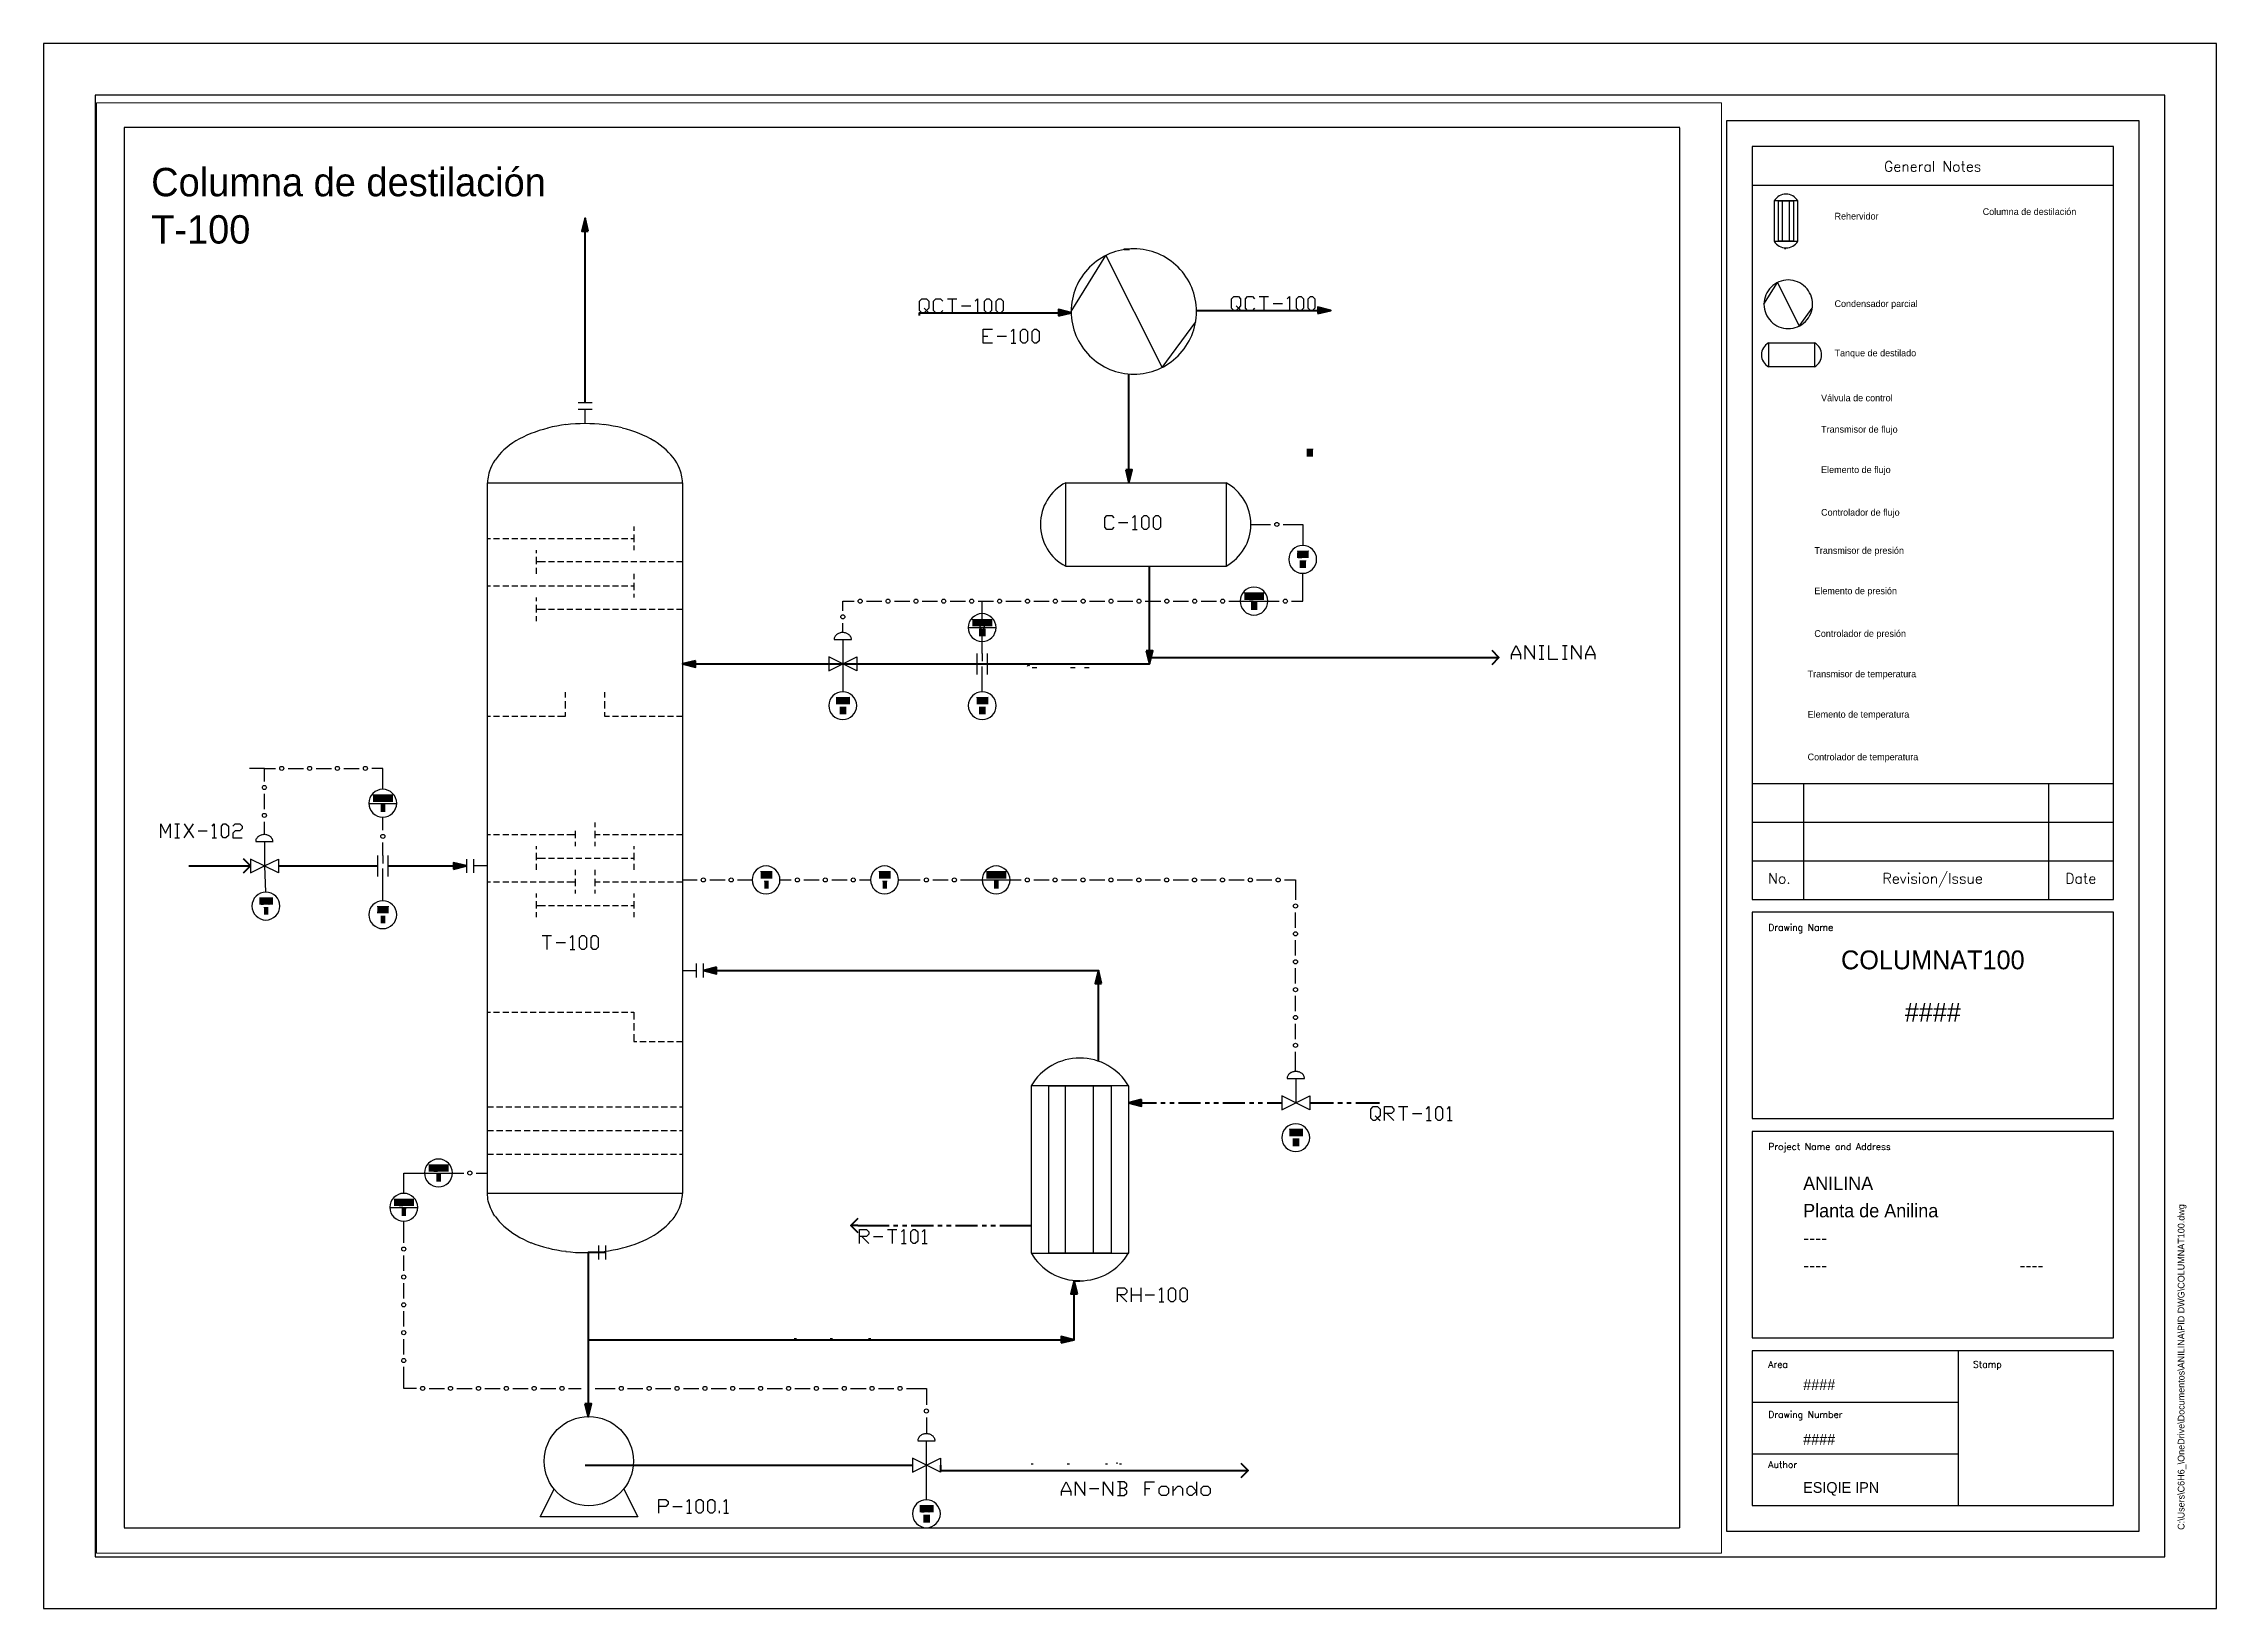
# Paper-space layout 'PID ISO A1 Title Block' of a CAD drawing. Header units: millimetres. Extents: x 0 to 807, y 0 to 581.
# The model-space entities are those that its viewports show. They can reach past a viewport. Long polylines and large blocks are cut down to what shows.
import ezdxf
from ezdxf.enums import TextEntityAlignment as Align

# ---------------------------------------------------------------- set-up
doc = ezdxf.new("R2010")
doc.units = ezdxf.units.MM
doc.linetypes.add('HIDDEN2', pattern=[0.1875, 0.125, -0.0625])
doc.layers.add('no plot', color=41, linetype='HIDDEN2', plot=False)
for name, color, linetype in [('PDF_Geometry', 7, 'Continuous'), ('PDF_Solid Fills', 6, 'Continuous'), ('Title Block', 7, 'Continuous')]:
    doc.layers.add(name, color=color, linetype=linetype)
doc.styles.add('Roman', font='romans')

psp = doc.layouts.new('PID ISO A1 Title Block')

# ---------------------------------------------------------------- texts
at = {"attachment_point": 1}
for s, width, gutter_width, insert, char_height in [('Columna de destilación T-100', 152.5, 52.7, (40, 535), 10.5409), ('Rehervidor', 62.9616, 12.5, (665, 518.33), 2.5), ('Columna de destilación', 45, 12.5, (720, 520), 2.5), ('Condensador parcial', 62.9616, 12.5, (665, 485.83), 2.5), ('Tanque de destilado', 62.9616, 12.5, (665, 467.5), 2.5), ('Válvula de control', 62.9616, 12.5, (660, 450.83), 2.5), ('Transmisor de flujo', 62.9616, 12.5, (660, 439.17), 2.5), ('Elemento de flujo', 62.9616, 12.5, (660, 424.17), 2.5), ('Controlador de flujo', 62.9616, 12.5, (660, 408.33), 2.5), ('Transmisor de presión', 62.9616, 12.5, (657.5, 394.17), 2.5), ('Elemento de presión', 62.9616, 12.5, (657.5, 379.17), 2.5), ('Controlador de presión', 62.9616, 12.5, (657.5, 363.33), 2.5), ('Transmisor de temperatura', 62.9616, 12.5, (655, 348.33), 2.5), ('Elemento de temperatura', 62.9616, 12.5, (655, 333.33), 2.5), ('Controlador de temperatura', 62.9616, 12.5, (655, 317.5), 2.5)]:
    psp.add_mtext_dynamic_manual_height_columns(s, width=width, gutter_width=gutter_width, heights=[0], dxfattribs=dict(at, insert=insert, char_height=char_height))
at = {"insert": (792.43, 29.21), "char_height": 2.5, "attachment_point": 1, "rotation": 90}
psp.add_mtext('C:\\\\Users\\\\C6H6_\\\\OneDrive\\\\Documentos\\\\ANILINA\\\\PID DWG\\\\COLUMNAT100.dwg', dxfattribs=at)
at = {"layer": 'Title Block'}
for s, insert, char_height, attachment_point in [('COLUMNAT100', (701.49, 244.39), 7, 2), ('ANILINA', (653.34, 160.41), 5, 1), ('Planta de Anilina', (653.34, 150.28), 5, 1), ('----', (653.34, 140.16), 5, 1), ('----', (653.34, 130.03), 5, 1), ('----', (733.69, 130.03), 5, 1), ('####', (653.34, 85.11), 4, 1), ('####', (653.34, 64.85), 4, 1), ('ESIQIE IPN', (653.34, 46.96), 4, 1)]:
    psp.add_mtext(s, dxfattribs=dict(at, insert=insert, char_height=char_height, attachment_point=attachment_point))
at = {"layer": 'Title Block', "insert": (701.49, 224.96), "char_height": 7, "width": 88.204, "attachment_point": 2}
psp.add_mtext('####', dxfattribs=at)

msp = doc.modelspace()

# ---------------------------------------------------------------- blocks, each defined once
blk = doc.blocks.new('PID ISO A1 titleblock')
for p, q in [((806.83, 581.21), (0, 581.21)), ((0, 581.21), (0, 0)), ((806.83, 0), (806.83, 581.21)), ((787.68, 562.06), (19.15, 562.06)), ((19.15, 562.06), (19.15, 19.15)), ((787.68, 19.15), (787.68, 562.06)), ((778.1, 552.48), (624.89, 552.48)), ((624.89, 552.48), (624.89, 28.73)), ((778.1, 28.73), (778.1, 552.48)), ((768.52, 542.91), (634.46, 542.91)), ((634.46, 542.91), (634.46, 263.33)), ((768.52, 263.33), (768.52, 542.91)), ((634.46, 528.54), (768.52, 528.54)), ((634.46, 306.43), (768.52, 306.43)), ((653.61, 263.33), (653.61, 306.43)), ((744.58, 263.33), (744.58, 306.43)), ((634.46, 292.06), (768.52, 292.06)), ((634.46, 277.7), (768.52, 277.7)), ((634.46, 263.33), (768.52, 263.33)), ((768.52, 258.55), (634.46, 258.55)), ((634.46, 258.55), (634.46, 181.94)), ((768.52, 181.94), (768.52, 258.55)), ((634.46, 181.94), (768.52, 181.94)), ((768.52, 177.15), (634.46, 177.15)), ((634.46, 177.15), (634.46, 100.55)), ((768.52, 100.55), (768.52, 177.15)), ((634.46, 100.55), (768.52, 100.55)), ((768.52, 95.76), (634.46, 95.76)), ((634.46, 95.76), (634.46, 38.3)), ((711.07, 38.3), (711.07, 95.76)), ((768.52, 38.3), (768.52, 95.76)), ((634.46, 76.61), (711.07, 76.61)), ((634.46, 57.45), (711.07, 57.45)), ((634.46, 38.3), (768.52, 38.3)), ((624.89, 28.73), (778.1, 28.73)), ((19.15, 19.15), (787.68, 19.15)), ((0, 0), (806.83, 0))]:
    blk.add_line(p, q)
at = {"style": 'Roman'}
for s, height, p in [('General Notes', 3.8303, (701.43, 535.55)), ('No.', 3.83, (644.56, 271.13)), ('Revision/Issue', 3.8303, (701.43, 271.13)), ('Date', 3.83, (756.41, 271.13))]:
    blk.add_text(s, height=height, dxfattribs=at).set_placement(p, align=Align.MIDDLE_CENTER)
for s, height, p in [('Drawing Name', 2.4897, (640.42, 251.69)), ('Project Name and Address', 2.4897, (640.42, 170.3)), ('Area', 2.49, (640.42, 89.42)), ('Stamp', 2.49, (716.43, 89.42)), ('Drawing Number', 2.4897, (640.42, 70.82)), ('Author', 2.49, (640.42, 52.21))]:
    blk.add_text(s, height=height, dxfattribs=at).set_placement(p)

# ---------------------------------------------------------------- linework, layer by layer
at = {"layer": 'no plot'}
msp.add_lwpolyline([(0, 0), (577.5, 0), (577.5, 520), (0, 520)], close=True, dxfattribs=at)
at = {"layer": 'PDF_Geometry', "lineweight": 100}
for points in [[(172.27, 481.55), (171.08, 486.37), (169.9, 481.55)], [(371.83, 392.88), (373.01, 388.06), (374.24, 392.88)], [(379.45, 325.63), (380.68, 320.81), (381.86, 325.63)], [(212.13, 321.99), (207.32, 320.81), (212.13, 319.58)], [(122.28, 244.58), (127.1, 245.76), (122.28, 246.94)], [(219.89, 208.17), (215.07, 206.94), (219.89, 205.76)], [(362.89, 202.12), (361.71, 206.94), (360.48, 202.12)], [(353.91, 86.85), (352.73, 91.67), (351.5, 86.85)], [(347.91, 68.63), (352.73, 69.81), (347.91, 71.04)], [(171.04, 46.07), (172.22, 41.25), (173.45, 46.07)]]:
    msp.add_lwpolyline(points, close=True, dxfattribs=at)
at = {"layer": 'PDF_Geometry', "color": 5, "lineweight": 100}
for points in [[(171.08, 417.81), (171.08, 481.55)], [(371.08, 474.85), (373.19, 474.85)], [(373.01, 392.88), (373.01, 428.45)], [(380.68, 325.63), (380.68, 357.04)], [(212.13, 320.81), (380.68, 320.81)], [(57.22, 245.76), (94.11, 245.76)], [(97.96, 245.76), (122.28, 245.76)], [(219.89, 206.94), (361.71, 206.94)], [(361.71, 173.29), (361.71, 202.12)], [(178.84, 102.19), (172.22, 102.19), (172.22, 46.07)], [(352.73, 91.67), (354.78, 91.67)], [(352.73, 69.81), (352.73, 86.85)], [(172.22, 69.81), (347.91, 69.81)], [(171.08, 23.24), (292.7, 23.24)]]:
    msp.add_lwpolyline(points, dxfattribs=at)
at = {"layer": 'PDF_Geometry', "lineweight": 25}
for points in [[(374.85, 474.94, 0.414314), (351.59, 451.67, 0.414314), (374.85, 428.41, 0.414314), (398.11, 451.67, 0.414314)], [(261.6, 305.3, 1), (271.94, 305.3, 1)]]:
    msp.add_lwpolyline(points, format="xyb", close=True, dxfattribs=at)
for points in [[(351.59, 451.63), (364.47, 472.48), (385.32, 430.82), (397.85, 447.82)], [(322.36, 439.89), (318.95, 439.89), (318.95, 445.1), (322.36, 445.1)], [(329.29, 444.22), (330.16, 445.1), (330.16, 439.89)], [(318.95, 442.47), (320.66, 442.47)], [(324.12, 442.47), (327.58, 442.47)], [(329.29, 439.89), (331, 439.89)], [(150.93, 406.33), (149.48, 405.71), (148.13, 405.06), (146.77, 404.36), (145.41, 403.61), (144.23, 402.87), (143.09, 402.08), (141.99, 401.2), (140.94, 400.28)], [(157.24, 408.34), (155.62, 407.9), (154.04, 407.47), (152.51, 406.9), (150.97, 406.33)], [(163.99, 409.66), (162.28, 409.44), (160.57, 409.13), (158.9, 408.78), (157.19, 408.39)], [(171.08, 410.05), (169.29, 410.01), (167.53, 409.96), (165.74, 409.83), (163.99, 409.61)], [(178.14, 409.61), (176.38, 409.83), (174.59, 409.96), (172.84, 410.01), (171.04, 410.05)], [(184.88, 408.43), (183.22, 408.82), (181.51, 409.13), (179.8, 409.44), (178.09, 409.66)], [(191.15, 406.33), (189.62, 406.94), (188.08, 407.47), (186.5, 407.95), (184.88, 408.39)], [(196.67, 403.61), (195.35, 404.4), (194, 405.1), (192.59, 405.76), (191.19, 406.33)], [(201.18, 400.28), (200.13, 401.2), (199.03, 402.08), (197.9, 402.87), (196.71, 403.61)], [(137.61, 396.47), (137, 395.51), (136.43, 394.45), (135.95, 393.4), (135.55, 392.35)], [(140.98, 400.28), (140.06, 399.4), (139.19, 398.48), (138.4, 397.48), (137.65, 396.47)], [(204.51, 396.47), (203.77, 397.48), (202.93, 398.44), (202.1, 399.36), (201.18, 400.24)], [(206.57, 392.35), (206.13, 393.4), (205.65, 394.45), (205.12, 395.46), (204.51, 396.43)], [(137.61, 115.77), (137, 116.73), (136.43, 117.78), (135.95, 118.84), (135.55, 119.89), (135.33, 120.59), (135.16, 121.29), (135.03, 121.99), (134.94, 122.74), (134.85, 123.48), (134.85, 124.18), (134.85, 388.06), (207.32, 388.06), (207.32, 124.18), (134.85, 124.18)], [(135.6, 392.35), (135.38, 391.65), (135.2, 390.95), (135.07, 390.2), (134.98, 389.5), (134.89, 388.76), (134.89, 388.06)], [(207.23, 388.06), (207.23, 388.8), (207.14, 389.5), (207.05, 390.25), (206.92, 390.95), (206.75, 391.65), (206.53, 392.35)], [(189.18, 371.85), (189.18, 370.18)], [(367.45, 371.58), (366.61, 370.71), (364.86, 370.71), (364.03, 371.58), (364.03, 375.05), (364.86, 375.88), (366.61, 375.88), (367.45, 375.05)], [(369.2, 373.29), (372.62, 373.29)], [(374.37, 375.05), (375.24, 375.88), (375.24, 370.71)], [(418.31, 372.55), (425.63, 372.55)], [(134.85, 367.42), (135.99, 367.42)], [(137.09, 367.42), (139.36, 367.42)], [(140.5, 367.42), (142.78, 367.42)], [(143.88, 367.42), (146.15, 367.42)], [(147.29, 367.42), (149.57, 367.42)], [(150.71, 367.42), (152.99, 367.42)], [(154.08, 367.42), (156.36, 367.42)], [(157.5, 367.42), (159.78, 367.42)], [(160.88, 367.42), (163.15, 367.42)], [(164.29, 367.42), (166.57, 367.42)], [(167.67, 367.42), (169.94, 367.42)], [(171.08, 367.42), (173.36, 367.42)], [(174.5, 367.42), (176.73, 367.42)], [(177.87, 367.42), (180.15, 367.42)], [(181.29, 367.42), (183.53, 367.42)], [(184.66, 367.42), (186.94, 367.42)], [(188.08, 367.42), (189.18, 367.42)], [(189.18, 368.82), (189.18, 366.06)], [(189.18, 364.71), (189.18, 363.04)], [(374.37, 370.71), (376.08, 370.71)], [(152.99, 363.04), (152.99, 361.95)], [(152.99, 360.54), (152.99, 357.83)], [(156.36, 358.66), (152.99, 358.66)], [(152.99, 356.43), (152.99, 354.24)], [(159.78, 358.66), (157.5, 358.66)], [(163.15, 358.66), (160.88, 358.66)], [(166.57, 358.66), (164.29, 358.66)], [(169.94, 358.66), (167.67, 358.66)], [(173.36, 358.66), (171.08, 358.66)], [(176.73, 358.66), (174.5, 358.66)], [(180.15, 358.66), (177.87, 358.66)], [(183.53, 358.66), (181.29, 358.66)], [(186.94, 358.66), (184.66, 358.66)], [(190.32, 358.66), (188.08, 358.66)], [(193.73, 358.66), (191.46, 358.66)], [(197.11, 358.66), (194.87, 358.66)], [(200.52, 358.66), (198.25, 358.66)], [(203.9, 358.66), (201.66, 358.66)], [(207.32, 358.66), (205.04, 358.66)], [(134.85, 349.85), (135.99, 349.85)], [(137.09, 349.85), (139.36, 349.85)], [(140.5, 349.85), (142.78, 349.85)], [(143.88, 349.85), (146.15, 349.85)], [(147.29, 349.85), (149.57, 349.85)], [(150.71, 349.85), (152.99, 349.85)], [(154.08, 349.85), (156.36, 349.85)], [(157.5, 349.85), (159.78, 349.85)], [(160.88, 349.85), (163.15, 349.85)], [(164.29, 349.85), (166.57, 349.85)], [(167.67, 349.85), (169.94, 349.85)], [(171.08, 349.85), (173.36, 349.85)], [(174.5, 349.85), (176.73, 349.85)], [(177.87, 349.85), (180.15, 349.85)], [(181.29, 349.85), (183.53, 349.85)], [(184.66, 349.85), (186.94, 349.85)], [(188.08, 349.85), (189.18, 349.85)], [(189.18, 354.24), (189.18, 352.31)], [(189.18, 350.95), (189.18, 348.19)], [(152.99, 345.43), (152.99, 344.07)], [(152.99, 342.71), (152.99, 339.95)], [(156.36, 341.05), (152.99, 341.05)], [(159.78, 341.05), (157.5, 341.05)], [(163.15, 341.05), (160.88, 341.05)], [(166.57, 341.05), (164.29, 341.05)], [(169.94, 341.05), (167.67, 341.05)], [(173.36, 341.05), (171.08, 341.05)], [(176.73, 341.05), (174.5, 341.05)], [(180.15, 341.05), (177.87, 341.05)], [(183.53, 341.05), (181.29, 341.05)], [(186.94, 341.05), (184.66, 341.05)], [(190.32, 341.05), (188.08, 341.05)], [(189.18, 346.83), (189.18, 345.43)], [(193.73, 341.05), (191.46, 341.05)], [(197.11, 341.05), (194.87, 341.05)], [(200.52, 341.05), (198.25, 341.05)], [(203.9, 341.05), (201.66, 341.05)], [(207.32, 341.05), (205.04, 341.05)], [(152.99, 338.55), (152.99, 336.67)], [(264.49, 331.67), (264.27, 331.5), (264.09, 331.28), (263.92, 331.06), (263.79, 330.84), (263.66, 330.58), (263.61, 330.36), (263.57, 330.14), (263.57, 329.88)], [(265.54, 332.24), (265.23, 332.11), (264.97, 331.98), (264.71, 331.8), (264.49, 331.63)], [(266.81, 329.83), (266.81, 320.81), (271.98, 323.39), (271.98, 318.18), (261.64, 323.39), (261.64, 318.18), (266.81, 320.81), (266.81, 310.42)], [(263.57, 329.83), (270.05, 329.83)], [(316.62, 316.91), (316.62, 324.66)], [(318.55, 324.66), (318.55, 321.77)], [(320.52, 316.91), (320.52, 324.66)], [(515, 322.5), (515, 324.25), (516.75, 327.67), (518.46, 324.25), (518.46, 322.5)], [(515, 324.25), (518.46, 324.25)], [(520.17, 322.5), (520.17, 327.67), (523.63, 322.5), (523.63, 327.67)], [(525.38, 327.67), (527.09, 327.67)], [(526.22, 327.67), (526.22, 322.5)], [(528.8, 327.67), (528.8, 322.5), (532.26, 322.5)], [(533.97, 327.67), (535.72, 327.67)], [(534.85, 327.67), (534.85, 322.5)], [(537.43, 322.5), (537.43, 327.67), (540.89, 322.5), (540.89, 327.67)], [(542.6, 322.5), (542.6, 324.25), (544.35, 327.67), (546.06, 324.25), (546.06, 322.5)], [(542.6, 324.25), (546.06, 324.25)], [(318.55, 310.42), (318.55, 316.91), (318.55, 319.8)], [(335.38, 319.93), (335.81, 320.81)], [(336.25, 320.81), (335.81, 319.93)], [(337.08, 319.49), (338.84, 319.49)], [(351.32, 319.49), (353.08, 319.49)], [(356.49, 319.49), (358.25, 319.49)], [(525.38, 322.5), (527.09, 322.5)], [(533.97, 322.5), (535.72, 322.5)], [(163.85, 308.32), (163.85, 310.25)], [(163.85, 304.2), (163.85, 306.96)], [(178.31, 310.25), (178.31, 308.32)], [(178.31, 306.96), (178.31, 304.2)], [(266.11, 306.26), (265.76, 305.96), (265.1, 305.96), (264.75, 306.26), (264.75, 307.66), (265.1, 308.01), (265.76, 308.01), (266.11, 307.66)], [(134.85, 301.44), (135.99, 301.44)], [(137.09, 301.44), (139.36, 301.44)], [(140.5, 301.44), (142.78, 301.44)], [(143.88, 301.44), (146.15, 301.44)], [(147.29, 301.44), (149.57, 301.44)], [(150.71, 301.44), (152.99, 301.44)], [(154.08, 301.44), (156.36, 301.44)], [(157.5, 301.44), (159.78, 301.44)], [(160.88, 301.44), (163.85, 301.44), (163.85, 302.84)], [(178.31, 302.84), (178.31, 301.44), (180.15, 301.44)], [(181.29, 301.44), (183.53, 301.44)], [(184.66, 301.44), (186.94, 301.44)], [(188.08, 301.44), (190.32, 301.44)], [(191.46, 301.44), (193.73, 301.44)], [(194.87, 301.44), (197.11, 301.44)], [(198.25, 301.44), (200.52, 301.44)], [(201.66, 301.44), (203.9, 301.44)], [(205.04, 301.44), (207.32, 301.44)], [(13.62, 256.23), (13.62, 261.4), (15.33, 257.94), (17.04, 261.4), (17.04, 256.23)], [(18.79, 261.4), (20.5, 261.4)], [(19.63, 261.4), (19.63, 256.23)], [(22.26, 256.23), (25.67, 261.4)], [(22.26, 261.4), (25.67, 256.23)], [(27.43, 258.81), (30.84, 258.81)], [(32.6, 260.52), (33.43, 261.4), (33.43, 256.23)], [(40.35, 260.52), (41.23, 261.4), (42.93, 261.4), (43.81, 260.52), (43.81, 259.65), (42.93, 258.81), (41.23, 258.81), (40.35, 257.94), (40.35, 256.23), (43.81, 256.23)], [(167.45, 258.86), (167.45, 256.1)], [(174.72, 261.88), (174.72, 260.22)], [(174.72, 258.86), (174.72, 256.1)], [(18.79, 256.23), (20.5, 256.23)], [(32.6, 256.23), (34.3, 256.23)], [(134.85, 257.5), (135.99, 257.5)], [(137.09, 257.5), (139.36, 257.5)], [(140.5, 257.5), (142.78, 257.5)], [(143.88, 257.5), (146.15, 257.5)], [(147.29, 257.5), (149.57, 257.5)], [(150.71, 257.5), (152.99, 257.5)], [(152.99, 253.07), (152.99, 251.98)], [(152.99, 250.62), (152.99, 247.86)], [(154.08, 257.5), (156.36, 257.5)], [(157.5, 257.5), (159.78, 257.5)], [(160.88, 257.5), (163.15, 257.5)], [(164.29, 257.5), (167.45, 257.5)], [(167.45, 254.74), (167.45, 253.07)], [(174.72, 257.5), (176.73, 257.5)], [(174.72, 254.74), (174.72, 253.07)], [(177.87, 257.5), (180.15, 257.5)], [(181.29, 257.5), (183.53, 257.5)], [(184.66, 257.5), (186.94, 257.5)], [(188.08, 257.5), (190.32, 257.5)], [(189.18, 253.07), (189.18, 251.98)], [(189.18, 250.62), (189.18, 247.86)], [(191.46, 257.5), (193.73, 257.5)], [(194.87, 257.5), (197.11, 257.5)], [(198.25, 257.5), (200.52, 257.5)], [(201.66, 257.5), (203.9, 257.5)], [(205.04, 257.5), (207.32, 257.5)], [(94.11, 241.86), (94.11, 249.66)], [(96.03, 249.66), (96.03, 246.72)], [(97.96, 241.86), (97.96, 249.66)], [(152.99, 248.69), (156.36, 248.69)], [(152.99, 246.5), (152.99, 244.27)], [(157.5, 248.69), (159.78, 248.69)], [(160.88, 248.69), (163.15, 248.69)], [(164.29, 248.69), (166.57, 248.69)], [(167.45, 244.27), (167.45, 242.34)], [(167.67, 248.69), (169.94, 248.69)], [(171.08, 248.69), (173.36, 248.69)], [(174.5, 248.69), (176.73, 248.69)], [(174.72, 244.27), (174.72, 242.34)], [(177.87, 248.69), (180.15, 248.69)], [(181.29, 248.69), (183.53, 248.69)], [(184.66, 248.69), (186.94, 248.69)], [(188.08, 248.69), (189.18, 248.69)], [(189.18, 246.5), (189.18, 244.27)], [(134.85, 239.89), (135.99, 239.89)], [(137.09, 239.89), (139.36, 239.89)], [(140.5, 239.89), (142.78, 239.89)], [(143.88, 239.89), (146.15, 239.89)], [(147.29, 239.89), (149.57, 239.89)], [(150.71, 239.89), (152.99, 239.89)], [(152.99, 235.51), (152.99, 234.1)], [(154.08, 239.89), (156.36, 239.89)], [(157.5, 239.89), (159.78, 239.89)], [(160.88, 239.89), (163.15, 239.89)], [(164.29, 239.89), (167.45, 239.89)], [(167.45, 240.98), (167.45, 238.22)], [(167.45, 236.86), (167.45, 235.51)], [(174.72, 240.98), (174.72, 238.22)], [(174.72, 239.89), (176.73, 239.89)], [(174.72, 236.86), (174.72, 235.51)], [(177.87, 239.89), (180.15, 239.89)], [(181.29, 239.89), (183.53, 239.89)], [(184.66, 239.89), (186.94, 239.89)], [(188.08, 239.89), (190.32, 239.89)], [(189.18, 235.51), (189.18, 234.1)], [(191.46, 239.89), (193.73, 239.89)], [(194.87, 239.89), (197.11, 239.89)], [(198.25, 239.89), (200.52, 239.89)], [(201.66, 239.89), (203.9, 239.89)], [(205.04, 239.89), (207.32, 239.89)], [(207.32, 240.59), (212.75, 240.59)], [(152.99, 232.75), (152.99, 229.99)], [(152.99, 231.08), (156.36, 231.08)], [(152.99, 228.63), (152.99, 226.7)], [(157.5, 231.08), (159.78, 231.08)], [(160.88, 231.08), (163.15, 231.08)], [(164.29, 231.08), (166.57, 231.08)], [(167.67, 231.08), (169.94, 231.08)], [(171.08, 231.08), (173.36, 231.08)], [(174.5, 231.08), (176.73, 231.08)], [(177.87, 231.08), (180.15, 231.08)], [(181.29, 231.08), (183.53, 231.08)], [(184.66, 231.08), (186.94, 231.08)], [(188.08, 231.08), (189.18, 231.08)], [(189.18, 232.75), (189.18, 229.99)], [(189.18, 228.63), (189.18, 226.7)], [(155.18, 219.91), (158.64, 219.91)], [(156.93, 219.91), (156.93, 214.74)], [(165.52, 219.08), (166.4, 219.91), (166.4, 214.74)], [(160.35, 217.32), (163.81, 217.32)], [(165.52, 214.74), (167.27, 214.74)], [(134.85, 191.52), (135.99, 191.52)], [(137.09, 191.52), (139.36, 191.52)], [(140.5, 191.52), (142.78, 191.52)], [(143.88, 191.52), (146.15, 191.52)], [(147.29, 191.52), (149.57, 191.52)], [(150.71, 191.52), (152.99, 191.52)], [(154.08, 191.52), (156.36, 191.52)], [(157.5, 191.52), (159.78, 191.52)], [(160.88, 191.52), (163.15, 191.52)], [(164.29, 191.52), (166.57, 191.52)], [(167.67, 191.52), (169.94, 191.52)], [(171.08, 191.52), (173.36, 191.52)], [(174.5, 191.52), (176.73, 191.52)], [(177.87, 191.52), (180.15, 191.52)], [(181.29, 191.52), (183.53, 191.52)], [(184.66, 191.52), (186.94, 191.52)], [(188.08, 191.52), (189.18, 191.52), (189.18, 188.76)], [(189.18, 187.4), (189.18, 184.64)], [(189.18, 183.24), (189.18, 180.52), (190.32, 180.52)], [(191.46, 180.52), (193.73, 180.52)], [(194.87, 180.52), (197.11, 180.52)], [(198.25, 180.52), (200.52, 180.52)], [(201.66, 180.52), (203.9, 180.52)], [(205.04, 180.52), (207.32, 180.52)], [(134.85, 156.34), (137.09, 156.34)], [(138.22, 156.34), (140.5, 156.34)], [(141.64, 156.34), (143.88, 156.34)], [(145.02, 156.34), (147.29, 156.34)], [(148.43, 156.34), (150.71, 156.34)], [(151.85, 156.34), (154.08, 156.34)], [(155.22, 156.34), (157.5, 156.34)], [(158.64, 156.34), (160.88, 156.34)], [(162.01, 156.34), (164.29, 156.34)], [(165.43, 156.34), (167.67, 156.34)], [(168.8, 156.34), (171.08, 156.34)], [(172.22, 156.34), (174.5, 156.34)], [(175.6, 156.34), (177.87, 156.34)], [(179.01, 156.34), (181.29, 156.34)], [(182.39, 156.34), (184.66, 156.34)], [(185.8, 156.34), (188.08, 156.34)], [(189.18, 156.34), (191.46, 156.34)], [(192.59, 156.34), (194.87, 156.34)], [(195.97, 156.34), (198.25, 156.34)], [(199.39, 156.34), (201.66, 156.34)], [(202.76, 156.34), (205.04, 156.34)], [(206.18, 156.34), (207.32, 156.34)], [(464.49, 152.92), (465.36, 152.09), (464.49, 151.21), (463.66, 151.21), (462.78, 152.09), (462.78, 155.51), (463.66, 156.38), (465.36, 156.38), (466.24, 155.51), (466.24, 152.92), (465.36, 152.09), (466.24, 151.21)], [(467.95, 151.21), (467.95, 156.38), (470.53, 156.38), (471.41, 155.51), (471.41, 154.67), (470.53, 153.8), (467.95, 153.8)], [(468.83, 153.8), (471.41, 151.21)], [(473.12, 156.38), (476.58, 156.38)], [(474.87, 156.38), (474.87, 151.21)], [(478.29, 153.8), (481.75, 153.8)], [(483.46, 155.51), (484.34, 156.38), (484.34, 151.21)], [(491.26, 155.51), (492.09, 156.38), (492.09, 151.21)], [(134.85, 147.53), (137.09, 147.53)], [(138.22, 147.53), (140.5, 147.53)], [(141.64, 147.53), (143.88, 147.53)], [(145.02, 147.53), (147.29, 147.53)], [(148.43, 147.53), (150.71, 147.53)], [(151.85, 147.53), (154.08, 147.53)], [(155.22, 147.53), (157.5, 147.53)], [(158.64, 147.53), (160.88, 147.53)], [(162.01, 147.53), (164.29, 147.53)], [(165.43, 147.53), (167.67, 147.53)], [(168.8, 147.53), (171.08, 147.53)], [(172.22, 147.53), (174.5, 147.53)], [(175.6, 147.53), (177.87, 147.53)], [(179.01, 147.53), (181.29, 147.53)], [(182.39, 147.53), (184.66, 147.53)], [(185.8, 147.53), (188.08, 147.53)], [(189.18, 147.53), (191.46, 147.53)], [(192.59, 147.53), (194.87, 147.53)], [(195.97, 147.53), (198.25, 147.53)], [(199.39, 147.53), (201.66, 147.53)], [(202.76, 147.53), (205.04, 147.53)], [(206.18, 147.53), (207.32, 147.53)], [(483.46, 151.21), (485.21, 151.21)], [(491.26, 151.21), (492.97, 151.21)], [(134.85, 138.73), (137.09, 138.73)], [(138.22, 138.73), (140.5, 138.73)], [(141.64, 138.73), (143.88, 138.73)], [(145.02, 138.73), (147.29, 138.73)], [(148.43, 138.73), (150.71, 138.73)], [(151.85, 138.73), (154.08, 138.73)], [(155.22, 138.73), (157.5, 138.73)], [(158.64, 138.73), (160.88, 138.73)], [(162.01, 138.73), (164.29, 138.73)], [(165.43, 138.73), (167.67, 138.73)], [(168.8, 138.73), (171.08, 138.73)], [(172.22, 138.73), (174.5, 138.73)], [(175.6, 138.73), (177.87, 138.73)], [(179.01, 138.73), (181.29, 138.73)], [(182.39, 138.73), (184.66, 138.73)], [(185.8, 138.73), (188.08, 138.73)], [(189.18, 138.73), (191.46, 138.73)], [(192.59, 138.73), (194.87, 138.73)], [(195.97, 138.73), (198.25, 138.73)], [(199.39, 138.73), (201.66, 138.73)], [(202.76, 138.73), (205.04, 138.73)], [(206.18, 138.73), (207.32, 138.73)], [(130.69, 131.72), (134.85, 131.72)], [(206.53, 119.89), (206.75, 120.59), (206.92, 121.29), (207.05, 121.99), (207.14, 122.74), (207.23, 123.44), (207.23, 124.18)], [(137.65, 115.77), (138.4, 114.76), (139.19, 113.75), (140.06, 112.83), (140.98, 111.96)], [(196.71, 108.67), (197.9, 109.42), (199.03, 110.21), (200.13, 111.08), (201.18, 112), (202.1, 112.88), (202.93, 113.8), (203.77, 114.76), (204.51, 115.77)], [(204.51, 115.81), (205.12, 116.78), (205.65, 117.78), (206.13, 118.84), (206.57, 119.89)], [(140.98, 112), (142.04, 111.08), (143.13, 110.21), (144.31, 109.42), (145.5, 108.67)], [(145.45, 108.63), (146.81, 107.84), (148.17, 107.14), (149.53, 106.48), (150.93, 105.87)], [(150.93, 105.91), (152.46, 105.34), (154.04, 104.82), (155.62, 104.33), (157.19, 103.9)], [(163.99, 102.63), (165.74, 102.41), (167.49, 102.28), (169.29, 102.23), (171.04, 102.19), (172.84, 102.23), (174.59, 102.28), (176.38, 102.41), (178.14, 102.63), (179.85, 102.85), (181.55, 103.15), (183.22, 103.5), (184.93, 103.9), (186.5, 104.33), (188.08, 104.82), (189.66, 105.34), (191.19, 105.91), (192.64, 106.53), (194, 107.18), (195.35, 107.88), (196.71, 108.63)], [(273.03, 105.56), (273.03, 110.73), (275.62, 110.73), (276.49, 109.85), (276.49, 109.02), (275.62, 108.15), (273.03, 108.15)], [(273.86, 108.15), (276.49, 105.56)], [(278.2, 108.15), (281.66, 108.15)], [(283.37, 110.73), (286.83, 110.73)], [(285.08, 110.73), (285.08, 105.56)], [(288.54, 109.85), (289.42, 110.73), (289.42, 105.56)], [(288.54, 105.56), (290.25, 105.56)], [(296.3, 109.85), (297.17, 110.73), (297.17, 105.56)], [(296.3, 105.56), (298.05, 105.56)], [(157.24, 103.9), (158.9, 103.5), (160.61, 103.2), (162.32, 102.89), (164.03, 102.67)], [(368.76, 83.92), (368.76, 89.09), (371.35, 89.09), (372.22, 88.21), (372.22, 87.34), (371.35, 86.5), (368.76, 86.5)], [(373.93, 83.92), (373.93, 89.09)], [(377.39, 89.09), (377.39, 83.92)], [(384.27, 88.21), (385.15, 89.09), (385.15, 83.92)], [(369.64, 86.5), (372.22, 83.92)], [(373.93, 86.5), (377.39, 86.5)], [(379.1, 86.5), (382.56, 86.5)], [(384.27, 83.92), (386.02, 83.92)], [(248.72, 70.34), (249.55, 70.34)], [(262.08, 70.34), (262.96, 70.34)], [(276.32, 70.34), (277.15, 70.34)], [(164.95, 51.72), (169.64, 51.72)], [(294.85, 33.32), (294.72, 33.05), (294.68, 32.83), (294.63, 32.57), (294.63, 32.35)], [(295.2, 33.75), (295.03, 33.54), (294.89, 33.32)], [(295.55, 34.15), (295.33, 33.97), (295.16, 33.75)], [(300.11, 34.1), (299.89, 34.28), (299.63, 34.46)], [(301.03, 32.35), (301.03, 32.62), (300.98, 32.83), (300.9, 33.05), (300.81, 33.32), (300.63, 33.54), (300.5, 33.75), (300.33, 33.97), (300.11, 34.15)], [(336.69, 23.77), (337.52, 23.77)], [(348.04, 11.94), (348.04, 13.64), (349.75, 17.11), (351.5, 13.64), (351.5, 11.94)], [(350.05, 23.77), (350.89, 23.77)], [(353.21, 11.94), (353.21, 17.11), (356.67, 11.94), (356.67, 17.11)], [(363.55, 11.94), (363.55, 17.11), (367.01, 11.94), (367.01, 17.11)], [(364.29, 23.77), (365.12, 23.77)], [(368.59, 23.77), (368.59, 24.2)], [(371.3, 14.52), (372.18, 15.4), (372.18, 16.23), (371.3, 17.11), (368.72, 17.11)], [(369.46, 23.77), (370.29, 23.77)], [(369.59, 17.11), (369.59, 11.94)], [(379.1, 11.94), (379.1, 17.11), (382.52, 17.11)], [(398.07, 17.11), (398.07, 11.94)], [(185.5, 14.35), (190.67, 4.01), (154.43, 4.01), (159.6, 14.35)], [(198.51, 5.36), (198.51, 10.53), (201.09, 10.53), (201.97, 9.7), (201.97, 8.83), (201.09, 7.95), (198.51, 7.95)], [(208.85, 9.7), (209.72, 10.53), (209.72, 5.36)], [(222.65, 9.7), (223.53, 10.53), (223.53, 5.36)], [(348.04, 13.64), (351.5, 13.64)], [(358.38, 14.52), (361.84, 14.52)], [(368.72, 11.94), (371.3, 11.94), (372.18, 12.81), (372.18, 13.64), (371.3, 14.52), (369.59, 14.52)], [(379.1, 14.52), (380.81, 14.52)], [(389.44, 11.94), (389.44, 15.4)], [(389.44, 13.64), (391.15, 15.4), (392.02, 15.4), (392.9, 14.52), (392.9, 11.94)], [(203.68, 7.95), (207.14, 7.95)], [(208.85, 5.36), (210.6, 5.36)], [(220.94, 5.36), (220.94, 6.24)], [(222.65, 5.36), (224.4, 5.36)]]:
    msp.add_lwpolyline(points, dxfattribs=at)
at = {"layer": 'PDF_Geometry', "color": 5, "lineweight": 25}
for points in [[(297, 452.94), (297.87, 452.07), (297, 451.19), (296.12, 451.19), (295.29, 452.07), (295.29, 455.53), (296.12, 456.36), (297.87, 456.36), (298.71, 455.53), (298.71, 452.94), (297.87, 452.07), (298.71, 451.19)], [(303.92, 452.07), (303.04, 451.19), (301.33, 451.19), (300.46, 452.07), (300.46, 455.53), (301.33, 456.36), (303.04, 456.36), (303.92, 455.53)], [(305.63, 456.36), (309.09, 456.36)], [(307.34, 456.36), (307.34, 451.19)], [(310.8, 453.78), (314.26, 453.78)], [(315.97, 455.53), (316.84, 456.36), (316.84, 451.19)], [(412.79, 453.82), (413.67, 452.94), (412.79, 452.07), (411.91, 452.07), (411.04, 452.94), (411.04, 456.4), (411.91, 457.24), (413.67, 457.24), (414.5, 456.4), (414.5, 453.82), (413.67, 452.94), (414.5, 452.07)], [(419.67, 452.94), (418.84, 452.07), (417.08, 452.07), (416.25, 452.94), (416.25, 456.4), (417.08, 457.24), (418.84, 457.24), (419.67, 456.4)], [(421.42, 457.24), (424.84, 457.24)], [(423.13, 457.24), (423.13, 452.07)], [(426.59, 454.65), (430.05, 454.65)], [(431.76, 456.4), (432.64, 457.24), (432.64, 452.07)], [(431.76, 452.07), (433.47, 452.07)], [(315.97, 451.19), (317.72, 451.19)]]:
    msp.add_lwpolyline(points, dxfattribs=at)
for points in [[(320.31, 451.19), (319.43, 452.07), (319.43, 455.53), (320.31, 456.36), (321.14, 456.36), (322.01, 455.53), (322.01, 452.07), (321.14, 451.19)], [(324.6, 451.19), (323.72, 452.07), (323.72, 455.53), (324.6, 456.36), (325.47, 456.36), (326.31, 455.53), (326.31, 452.07), (325.47, 451.19)], [(436.06, 452.07), (435.22, 452.94), (435.22, 456.4), (436.06, 457.24), (436.93, 457.24), (437.81, 456.4), (437.81, 452.94), (436.93, 452.07)], [(440.39, 452.07), (439.52, 452.94), (439.52, 456.4), (440.39, 457.24), (441.22, 457.24), (442.1, 456.4), (442.1, 452.94), (441.22, 452.07)]]:
    msp.add_lwpolyline(points, close=True, dxfattribs=at)
at = {"layer": 'PDF_Geometry', "lineweight": 50}
for points in [[(346.81, 450.01), (351.59, 451.19), (346.81, 452.42)], [(443.11, 450.88), (447.93, 452.07), (443.11, 453.29)], [(377.74, 159.01), (372.92, 157.78), (377.74, 156.6)]]:
    msp.add_lwpolyline(points, close=True, dxfattribs=at)
at = {"layer": 'PDF_Geometry', "color": 140, "lineweight": 50, "true_color": 0x00bfff}
for points in [[(398.16, 452.07), (443.11, 452.07)], [(295.29, 450.14), (295.29, 451.19), (346.81, 451.19)]]:
    msp.add_lwpolyline(points, dxfattribs=at)
at = {"layer": 'PDF_Geometry', "lineweight": 25}
for points in [[(333.58, 439.89), (332.75, 440.76), (332.75, 444.22), (333.58, 445.1), (334.46, 445.1), (335.33, 444.22), (335.33, 440.76), (334.46, 439.89)], [(337.92, 439.89), (337.04, 440.76), (337.04, 444.22), (337.92, 445.1), (338.75, 445.1), (339.63, 444.22), (339.63, 440.76), (338.75, 439.89)], [(349.61, 388.06), (409.11, 388.06), (409.11, 357), (349.61, 357)], [(378.66, 370.71), (377.83, 371.58), (377.83, 375.05), (378.66, 375.88), (379.54, 375.88), (380.41, 375.05), (380.41, 371.58), (379.54, 370.71)], [(383, 370.71), (382.12, 371.58), (382.12, 375.05), (383, 375.88), (383.83, 375.88), (384.71, 375.05), (384.71, 371.58), (383.83, 370.71)], [(36.89, 256.23), (36.06, 257.06), (36.06, 260.52), (36.89, 261.4), (37.76, 261.4), (38.64, 260.52), (38.64, 257.06), (37.76, 256.23)], [(169.86, 214.74), (168.98, 215.62), (168.98, 219.08), (169.86, 219.91), (170.73, 219.91), (171.57, 219.08), (171.57, 215.62), (170.73, 214.74)], [(174.15, 214.74), (173.32, 215.62), (173.32, 219.08), (174.15, 219.91), (175.03, 219.91), (175.9, 219.08), (175.9, 215.62), (175.03, 214.74)], [(336.69, 102.01), (372.92, 102.01), (372.92, 164.09), (336.69, 164.09)], [(343.22, 164.09), (366.48, 164.09), (366.48, 102.01), (343.22, 102.01)], [(349.44, 164.09), (359.78, 164.09), (359.78, 101.84), (349.44, 101.84)], [(487.8, 151.21), (486.92, 152.09), (486.92, 155.51), (487.8, 156.38), (488.63, 156.38), (489.5, 155.51), (489.5, 152.09), (488.63, 151.21)], [(292.88, 105.56), (292, 106.44), (292, 109.85), (292.88, 110.73), (293.71, 110.73), (294.59, 109.85), (294.59, 106.44), (293.71, 105.56)], [(388.61, 83.92), (387.73, 84.75), (387.73, 88.21), (388.61, 89.09), (389.44, 89.09), (390.32, 88.21), (390.32, 84.75), (389.44, 83.92)], [(392.9, 83.92), (392.02, 84.75), (392.02, 88.21), (392.9, 89.09), (393.78, 89.09), (394.61, 88.21), (394.61, 84.75), (393.78, 83.92)], [(213.19, 5.36), (212.31, 6.24), (212.31, 9.7), (213.19, 10.53), (214.02, 10.53), (214.89, 9.7), (214.89, 6.24), (214.02, 5.36)], [(217.48, 5.36), (216.65, 6.24), (216.65, 9.7), (217.48, 10.53), (218.36, 10.53), (219.23, 9.7), (219.23, 6.24), (218.36, 5.36)], [(386.85, 11.94), (385.1, 11.94), (384.27, 12.81), (384.27, 14.52), (385.1, 15.4), (386.85, 15.4), (387.69, 14.52), (387.69, 12.81)], [(398.07, 13.64), (396.32, 11.94), (395.49, 11.94), (394.61, 12.81), (394.61, 14.52), (395.49, 15.4), (396.32, 15.4)], [(402.36, 11.94), (400.66, 11.94), (399.78, 12.81), (399.78, 14.52), (400.66, 15.4), (402.36, 15.4), (403.24, 14.52), (403.24, 12.81)]]:
    msp.add_lwpolyline(points, close=True, dxfattribs=at)
at = {"layer": 'PDF_Geometry', "color": 3, "lineweight": 25}
for points in [[(173.67, 417.81), (168.5, 417.81)], [(173.67, 415.22), (168.5, 415.22)], [(171.08, 410.05), (171.08, 415.22)], [(127.1, 248.34), (127.1, 243.17)], [(129.68, 248.34), (129.68, 243.17)], [(134.85, 245.76), (129.68, 245.76)], [(207.32, 206.94), (212.49, 206.94)], [(212.49, 204.36), (212.49, 209.53)], [(215.07, 204.36), (215.07, 209.53)], [(171.08, 102.19), (176.25, 102.19)], [(176.25, 99.6), (176.25, 104.77)], [(178.84, 99.6), (178.84, 104.77)]]:
    msp.add_lwpolyline(points, dxfattribs=at)
at = {"layer": 'PDF_Geometry', "color": 6, "lineweight": 13}
for points in [[(439.03, 400.5), (441.4, 400.5)], [(435.49, 362.69), (439.78, 362.73)], [(436.45, 359.1), (438.82, 359.1)], [(415.81, 347.18), (423.22, 347.18)], [(418.36, 343.59), (420.68, 343.59)], [(314.87, 337.32), (322.32, 337.37)], [(317.41, 333.73), (319.78, 333.73)], [(316.45, 308.36), (320.79, 308.41)], [(265.67, 304.77), (268.04, 304.77)], [(317.41, 304.77), (319.78, 304.77)], [(92.35, 272.13), (99.8, 272.18)], [(95.25, 268.54), (96.87, 268.54)], [(236.23, 243.66), (240.57, 243.7)], [(280.22, 243.66), (284.55, 243.7)], [(320.09, 243.66), (327.49, 243.7)], [(237.59, 240.11), (239.21, 240.11)], [(281.58, 240.11), (283.2, 240.11)], [(322.98, 240.11), (324.6, 240.11)], [(50.16, 233.93), (55.2, 233.93)], [(51.87, 230.34), (53.49, 230.34)], [(93.93, 230.73), (98.22, 230.77)], [(95.25, 227.14), (96.87, 227.14)], [(432.51, 147.97), (437.59, 147.97)], [(433.86, 144.38), (436.23, 144.38)], [(113.03, 134.83), (120.48, 134.87)], [(115.92, 131.23), (117.55, 131.23)], [(100.15, 122.08), (107.56, 122.12)], [(103.04, 118.49), (104.66, 118.49)], [(295.38, 8.26), (300.46, 8.3)], [(296.73, 4.66), (299.1, 4.66)]]:
    msp.add_lwpolyline(points, dxfattribs=at)
at = {"layer": 'PDF_Geometry', "color": 6, "lineweight": 25}
for points in [[(439.47, 399.97), (439.82, 400.32), (440.52, 400.32), (440.87, 399.97), (440.87, 399.62), (440.52, 399.27), (440.17, 399.27)], [(440.52, 399.27), (440.87, 398.92), (440.87, 398.57), (440.52, 398.27), (439.82, 398.27), (439.47, 398.57)], [(430.27, 372.55), (437.59, 372.55), (437.59, 364.75)], [(435.84, 362.34), (435.84, 360.28), (437.24, 360.28)], [(436.89, 358.57), (437.24, 358.92), (437.94, 358.92), (438.29, 358.57), (438.29, 358.22), (437.94, 357.87), (437.24, 357.87), (436.89, 357.52), (436.89, 356.86), (438.29, 356.86)], [(437.94, 362.34), (439.3, 362.34)], [(438.6, 362.34), (438.6, 360.28)], [(433.43, 344.07), (437.59, 344.07), (437.59, 354.41)], [(266.81, 340.57), (266.81, 344.07), (270.97, 344.07)], [(275.62, 344.07), (281.31, 344.07)], [(285.96, 344.07), (291.65, 344.07)], [(296.3, 344.07), (301.99, 344.07)], [(306.68, 344.07), (312.38, 344.07)], [(317.02, 344.07), (322.71, 344.07)], [(318.55, 336.71), (318.55, 344.07)], [(327.36, 344.07), (333.05, 344.07)], [(337.7, 344.07), (343.39, 344.07)], [(348.04, 344.07), (353.73, 344.07)], [(358.42, 344.07), (364.12, 344.07)], [(368.76, 344.07), (374.46, 344.07)], [(379.1, 344.07), (384.8, 344.07)], [(389.44, 344.07), (395.14, 344.07)], [(399.82, 344.07), (405.52, 344.07)], [(410.16, 344.07), (414.28, 344.07), (424.66, 344.07), (428.78, 344.07)], [(417.74, 346.83), (417.74, 344.73), (419.14, 344.73)], [(418.79, 343.06), (419.14, 343.41), (419.8, 343.41), (420.15, 343.06), (420.15, 342.71), (419.8, 342.36), (419.14, 342.36), (418.79, 342.01), (418.79, 341.31), (420.15, 341.31)], [(421.2, 345.08), (420.85, 344.73), (420.15, 344.73), (419.8, 345.08), (419.8, 346.48), (420.15, 346.83), (420.85, 346.83), (421.2, 346.48)], [(266.11, 332.37), (265.8, 332.33), (265.54, 332.24)], [(266.77, 332.46), (266.46, 332.46), (266.15, 332.42)], [(267.38, 332.37), (267.07, 332.42), (266.77, 332.42)], [(266.81, 332.42), (266.81, 335.92)], [(269.05, 331.63), (268.83, 331.8), (268.56, 331.98), (268.3, 332.11), (267.99, 332.24), (267.73, 332.33), (267.42, 332.37)], [(269.48, 331.28), (269.26, 331.5), (269.09, 331.67)], [(269.75, 330.84), (269.57, 331.06), (269.44, 331.28)], [(269.92, 330.4), (269.83, 330.62), (269.75, 330.88)], [(313.38, 334.26), (323.72, 334.26)], [(316.84, 334.91), (316.84, 336.97), (318.2, 336.97)], [(316.84, 335.97), (317.5, 335.97)], [(317.85, 333.25), (318.2, 333.56), (318.9, 333.56), (319.25, 333.25), (319.25, 332.9), (318.9, 332.55), (318.2, 332.55), (317.85, 332.2), (317.85, 331.5), (319.25, 331.5)], [(318.55, 324.66), (318.55, 332.02)], [(320.26, 335.26), (319.91, 334.91), (319.25, 334.91), (318.9, 335.26), (318.9, 336.62), (319.25, 336.97), (319.91, 336.97), (320.26, 336.62)], [(269.97, 329.88), (269.97, 330.14), (269.92, 330.36)], [(266.81, 308.01), (267.86, 305.96), (268.87, 308.01)], [(316.84, 305.96), (316.84, 308.01), (318.2, 308.01)], [(316.84, 306.96), (317.54, 306.96)], [(320.31, 305.96), (318.9, 305.96), (318.9, 308.01), (320.31, 308.01)], [(318.9, 306.96), (319.6, 306.96)], [(266.11, 304.25), (266.46, 304.6), (267.16, 304.6), (267.51, 304.25), (267.51, 303.9), (267.16, 303.55), (266.46, 303.55), (266.11, 303.19), (266.11, 302.54), (267.51, 302.54)], [(317.85, 304.25), (318.2, 304.6), (318.9, 304.6), (319.25, 304.25), (319.25, 303.9), (318.9, 303.55), (318.2, 303.55), (317.85, 303.19), (317.85, 302.54), (319.25, 302.54)], [(52.05, 277.17), (52.05, 281.99), (46.44, 281.99)], [(52.05, 281.99), (56.17, 281.99)], [(60.85, 281.99), (66.55, 281.99)], [(71.19, 281.99), (76.89, 281.99)], [(81.53, 281.99), (87.23, 281.99)], [(96.03, 274.24), (96.03, 281.99), (91.87, 281.99)], [(52.05, 266.83), (52.05, 272.53)], [(90.86, 269.02), (101.2, 269.02)], [(94.28, 269.72), (94.28, 271.78), (95.68, 271.78)], [(94.28, 270.73), (94.98, 270.73)], [(95.68, 268.01), (96.03, 268.36), (96.03, 266.31)], [(95.68, 266.31), (96.38, 266.31)], [(97.74, 270.07), (97.39, 269.72), (96.74, 269.72), (96.38, 270.07), (96.38, 271.43), (96.74, 271.78), (97.39, 271.78), (97.74, 271.43)], [(52.05, 257.41), (52.05, 262.19)], [(96.03, 259.08), (96.03, 263.85)], [(52.05, 254.83), (52.05, 245.76), (57.22, 248.34), (57.22, 243.17), (46.88, 248.34), (46.88, 243.17), (52.05, 245.76), (52.44, 235.99)], [(49.02, 255.83), (48.89, 255.57), (48.85, 255.35), (48.81, 255.09), (48.81, 254.87)], [(48.81, 254.83), (55.29, 254.83)], [(49.37, 256.27), (49.2, 256.05), (49.07, 255.83)], [(49.73, 256.67), (49.51, 256.49), (49.33, 256.27)], [(50.78, 257.24), (50.47, 257.11), (50.21, 256.97), (49.94, 256.8), (49.73, 256.62)], [(51.35, 257.32), (51.04, 257.28), (50.78, 257.19)], [(52.62, 257.37), (52.31, 257.41), (52, 257.41), (51.7, 257.41), (51.39, 257.37)], [(53.23, 257.19), (52.97, 257.28), (52.66, 257.32)], [(54.28, 256.62), (54.06, 256.8), (53.8, 256.97), (53.54, 257.11), (53.23, 257.24)], [(54.72, 256.27), (54.5, 256.49), (54.33, 256.67)], [(54.98, 255.79), (54.81, 256.01), (54.68, 256.23)], [(55.2, 254.83), (55.2, 255.09), (55.16, 255.31), (55.07, 255.57), (54.94, 255.79)], [(96.03, 249.66), (96.03, 254.43)], [(96.03, 232.83), (96.03, 241.86), (96.03, 244.79)], [(236.63, 243.3), (238.03, 243.3)], [(237.33, 243.3), (237.33, 241.25)], [(240.09, 241.25), (238.68, 241.25), (238.68, 243.3), (240.09, 243.3)], [(238.68, 242.3), (239.39, 242.3)], [(280.61, 243.3), (282.01, 243.3)], [(281.31, 243.3), (281.31, 241.25)], [(282.67, 243.3), (284.07, 243.3)], [(283.37, 243.3), (283.37, 241.25)], [(322.01, 243.3), (323.37, 243.3)], [(322.71, 243.3), (322.71, 241.25)], [(325.47, 241.6), (325.12, 241.25), (324.42, 241.25), (324.07, 241.6), (324.07, 243), (324.42, 243.3), (325.12, 243.3), (325.47, 243)], [(217.39, 240.59), (223.09, 240.59)], [(227.73, 240.59), (233.16, 240.59)], [(238.03, 239.58), (238.33, 239.93), (238.33, 237.83)], [(238.03, 237.83), (238.68, 237.83)], [(243.55, 240.59), (247.67, 240.59)], [(252.31, 240.59), (258.01, 240.59)], [(262.69, 240.59), (268.39, 240.59)], [(273.03, 240.59), (277.15, 240.59)], [(282.01, 239.58), (282.32, 239.93), (282.32, 237.83)], [(282.01, 237.83), (282.67, 237.83)], [(287.53, 240.59), (295.55, 240.59)], [(300.2, 240.59), (305.89, 240.59)], [(310.54, 240.59), (318.55, 240.59), (328.89, 240.59), (332.97, 240.59)], [(323.37, 239.58), (323.72, 239.93), (323.72, 237.83)], [(323.37, 237.83), (324.07, 237.83)], [(337.65, 240.59), (343.35, 240.59)], [(347.99, 240.59), (353.69, 240.59)], [(358.33, 240.59), (364.03, 240.59)], [(368.67, 240.59), (374.37, 240.59)], [(379.06, 240.59), (384.75, 240.59)], [(389.4, 240.59), (395.09, 240.59)], [(399.74, 240.59), (405.43, 240.59)], [(410.07, 240.59), (415.77, 240.59)], [(420.41, 240.59), (426.11, 240.59)], [(430.8, 240.59), (434.87, 240.59), (434.87, 233.23)], [(51.96, 231.83), (51.61, 231.48), (50.91, 231.48), (50.56, 231.83), (50.56, 233.23), (50.91, 233.58), (51.61, 233.58), (51.96, 233.23)], [(52.31, 229.81), (52.62, 230.16), (52.62, 228.06)], [(52.31, 228.06), (52.97, 228.06)], [(52.62, 233.58), (53.67, 231.48), (54.72, 233.58)], [(94.28, 228.32), (94.28, 230.38), (95.68, 230.38)], [(94.28, 229.37), (94.98, 229.37)], [(95.68, 226.61), (96.03, 226.96), (96.03, 224.9)], [(97.74, 228.32), (96.38, 228.32), (96.38, 230.38), (97.74, 230.38)], [(96.38, 229.37), (97.04, 229.37)], [(434.87, 222.84), (434.87, 228.54)], [(95.68, 224.9), (96.38, 224.9)], [(434.87, 212.51), (434.87, 218.2)], [(434.87, 202.17), (434.87, 207.86)], [(434.87, 191.83), (434.87, 197.52)], [(434.87, 181.49), (434.87, 187.14)], [(435.57, 169.39), (435.27, 169.44), (434.96, 169.44), (434.65, 169.44), (434.35, 169.39)], [(434.87, 169.44), (434.87, 176.8)], [(435, 166.85), (435, 157.78), (440.17, 160.37), (440.17, 155.2), (429.83, 160.37), (429.83, 155.2), (435, 157.78)], [(432.33, 168.3), (432.16, 168.08), (432.02, 167.86), (431.89, 167.64), (431.81, 167.38), (431.76, 167.12), (431.76, 166.85), (438.25, 166.85)], [(433.21, 169.04), (432.94, 168.87), (432.73, 168.69), (432.51, 168.52), (432.29, 168.3)], [(433.78, 169.26), (433.47, 169.13), (433.21, 169)], [(434.35, 169.35), (434.04, 169.31), (433.78, 169.22)], [(436.19, 169.22), (435.92, 169.31), (435.62, 169.35)], [(436.76, 169), (436.49, 169.13), (436.19, 169.26)], [(437.68, 168.3), (437.5, 168.52), (437.28, 168.69), (437.06, 168.87), (436.8, 169)], [(438.11, 167.38), (438.07, 167.6), (437.94, 167.86), (437.81, 168.08), (437.63, 168.3)], [(438.16, 166.85), (438.16, 167.12), (438.11, 167.34)], [(434.3, 145.87), (433.95, 145.52), (433.25, 145.52), (432.94, 145.87), (432.94, 147.27), (433.25, 147.62), (433.95, 147.62), (434.3, 147.27)], [(435, 147.62), (436.01, 145.52), (437.06, 147.62)], [(434.3, 142.45), (434.65, 142.1), (435.35, 142.1), (435.7, 142.45), (435.7, 143.15), (435.35, 143.5), (434.3, 143.5), (434.3, 144.2), (435.7, 144.2)], [(103.79, 124.18), (103.79, 131.72), (111.54, 131.72), (121.88, 131.72), (126.04, 131.72)], [(115, 134.48), (115, 132.42), (116.36, 132.42)], [(116.36, 130.71), (116.71, 131.06), (116.71, 129)], [(117.06, 134.48), (118.42, 134.48)], [(117.76, 134.48), (117.76, 132.42)], [(102.08, 121.73), (102.08, 119.67), (103.44, 119.67)], [(105.5, 120.02), (105.19, 119.67), (104.49, 119.67), (104.14, 120.02), (104.14, 121.38), (104.49, 121.73), (105.19, 121.73), (105.5, 121.38)], [(116.36, 129), (117.06, 129)], [(98.62, 118.97), (108.96, 118.97)], [(103.44, 117.96), (103.79, 118.31), (103.79, 116.25)], [(103.44, 116.25), (104.14, 116.25)], [(103.79, 105.78), (103.79, 113.8)], [(103.79, 95.44), (103.79, 101.14)], [(103.79, 85.1), (103.79, 90.8)], [(103.79, 74.76), (103.79, 80.46)], [(103.79, 64.38), (103.79, 70.07)], [(108.52, 51.72), (103.79, 51.72), (103.79, 59.73)], [(113.16, 51.72), (118.86, 51.72)], [(123.5, 51.72), (129.2, 51.72)], [(133.84, 51.72), (139.54, 51.72)], [(144.23, 51.72), (149.92, 51.72)], [(154.57, 51.72), (160.26, 51.72)], [(174.81, 51.72), (182.26, 51.72)], [(186.9, 51.72), (192.59, 51.72)], [(197.28, 51.72), (202.98, 51.72)], [(207.62, 51.72), (213.32, 51.72)], [(217.96, 51.72), (223.66, 51.72)], [(228.3, 51.72), (234, 51.72)], [(238.68, 51.72), (244.38, 51.72)], [(249.02, 51.72), (254.72, 51.72)], [(259.36, 51.72), (265.06, 51.72)], [(269.7, 51.72), (275.4, 51.72)], [(280.09, 51.72), (285.74, 51.72)], [(290.43, 51.72), (297.87, 51.72), (297.87, 45.63)], [(297.87, 40.98), (297.87, 34.89)], [(294.63, 32.31), (301.12, 32.31)], [(297.17, 34.85), (296.87, 34.81), (296.6, 34.72), (296.3, 34.59), (296.03, 34.46), (295.77, 34.28), (295.55, 34.1)], [(297.83, 34.94), (297.52, 34.94), (297.22, 34.89)], [(299.01, 34.72), (298.75, 34.81), (298.44, 34.85), (298.14, 34.89), (297.83, 34.89)], [(297.87, 10.32), (297.87, 23.24), (297.87, 32.31)], [(299.63, 34.46), (299.36, 34.59), (299.06, 34.72)], [(297.17, 6.15), (296.82, 5.8), (296.12, 5.8), (295.81, 6.15), (295.81, 7.56), (296.12, 7.91), (296.82, 7.91), (297.17, 7.56)], [(298.57, 3.09), (297.17, 3.09), (298.22, 4.49), (298.22, 2.43)], [(297.87, 7.91), (298.88, 5.8), (299.93, 7.91)]]:
    msp.add_lwpolyline(points, dxfattribs=at)
for points in [[(432.37, 359.62, 1), (442.71, 359.62, 1)], [(414.28, 344.11, 1), (424.62, 344.11, 1)], [(313.34, 334.3, 1), (323.68, 334.3, 1)], [(313.38, 305.3, 1), (323.72, 305.3, 1)], [(90.82, 269.07, 1), (101.16, 269.07, 1)], [(233.12, 240.59, 1), (243.46, 240.59, 1)], [(277.11, 240.59, 1), (287.45, 240.59, 1)], [(318.55, 240.59, 1), (328.89, 240.59, 1)], [(47.4, 230.86, 1), (57.74, 230.86, 1)], [(90.82, 227.66, 1), (101.16, 227.66, 1)], [(429.79, 144.86, 1), (440.13, 144.86, 1)], [(111.5, 131.76, 1), (121.84, 131.76, 1)], [(98.62, 119.01, 1), (108.96, 119.01, 1)], [(292.66, 5.19, 1), (303, 5.19, 1)]]:
    msp.add_lwpolyline(points, format="xyb", close=True, dxfattribs=at)
at = {"layer": 'PDF_Geometry', "color": 5, "lineweight": 50}
for points in [[(380.06, 323.22), (507.82, 323.22)], [(23.96, 245.85), (44.29, 245.85)], [(303.04, 23.28), (303.04, 21.22), (414.67, 21.22)]]:
    msp.add_lwpolyline(points, dxfattribs=at)
at = {"layer": 'PDF_Geometry', "lineweight": 50}
for points in [[(507.82, 320.63), (510.4, 323.22), (507.82, 325.8)], [(507.82, 323.22), (510.4, 323.22)], [(44.29, 243.26), (46.88, 245.85), (44.29, 248.43)], [(44.29, 245.85), (46.88, 245.85)], [(272.38, 114.81), (269.79, 112.22), (272.38, 109.64)], [(272.38, 112.22), (269.79, 112.22)], [(414.67, 18.64), (417.26, 21.22), (414.67, 23.81)], [(414.67, 21.22), (417.26, 21.22)]]:
    msp.add_lwpolyline(points, dxfattribs=at)
at = {"layer": 'PDF_Geometry', "color": 7, "lineweight": 13, "true_color": 0xffffff}
msp.add_lwpolyline([(264.31, 308.36), (269.4, 308.41)], dxfattribs=at)
at = {"layer": 'PDF_Geometry', "color": 1, "lineweight": 50}
for points in [[(377.74, 157.78), (383.22, 157.78)], [(384.88, 157.78), (386.5, 157.78)], [(388.17, 157.78), (389.79, 157.78)], [(391.45, 157.78), (399.65, 157.78)], [(401.31, 157.78), (402.93, 157.78)], [(404.6, 157.78), (406.22, 157.78)], [(407.88, 157.78), (416.08, 157.78)], [(417.74, 157.78), (419.36, 157.78)], [(421.03, 157.78), (422.65, 157.78)], [(450.64, 157.78), (452.27, 157.78)], [(453.93, 157.78), (455.55, 157.78)], [(457.22, 157.78), (466.02, 157.78)], [(272.38, 112.22), (283.99, 112.22)], [(285.61, 112.22), (287.27, 112.22)], [(288.89, 112.22), (290.56, 112.22)], [(292.18, 112.22), (300.41, 112.22)], [(302.04, 112.22), (303.7, 112.22)], [(305.32, 112.22), (306.99, 112.22)], [(308.61, 112.22), (316.84, 112.22)], [(318.47, 112.22), (320.13, 112.22)], [(321.75, 112.22), (323.42, 112.22)], [(325.04, 112.22), (336.69, 112.22)]]:
    msp.add_lwpolyline(points, dxfattribs=at)
at = {"layer": 'PDF_Geometry', "color": 6, "lineweight": 50}
for points in [[(424.31, 157.78), (429.83, 157.78)], [(440.17, 157.78), (448.98, 157.78)]]:
    msp.add_lwpolyline(points, dxfattribs=at)
at = {"layer": 'PDF_Geometry', "color": 6, "lineweight": 25}
msp.add_lwpolyline([(297.87, 23.24), (303.04, 25.87), (303.04, 20.65), (292.7, 25.87), (292.7, 20.65)], close=True, dxfattribs=at)
for centre in [(427.94, 372.59), (266.8, 338.29), (283.58, 344.11), (293.92, 344.11), (304.26, 344.11), (314.64, 344.11), (324.98, 344.11), (335.36, 344.11), (345.7, 344.11), (356.04, 344.11), (366.38, 344.11), (387.1, 344.11), (397.44, 344.11), (407.78, 344.11), (431.09, 344.11), (318.54, 334.39), (58.47, 281.99), (68.81, 281.99), (79.15, 281.99), (89.54, 281.99), (52.03, 274.89), (52.03, 264.55), (96.02, 256.75), (215.01, 240.59), (225.35, 240.59), (249.93, 240.59), (260.27, 240.59), (270.65, 240.59), (297.82, 240.59), (308.2, 240.59), (335.27, 240.59), (345.61, 240.59), (355.95, 240.59), (366.34, 240.59), (376.68, 240.59), (387.02, 240.59), (397.36, 240.59), (407.74, 240.59), (418.08, 240.59), (428.42, 240.59), (434.86, 230.91), (434.86, 220.57), (434.86, 210.18), (434.86, 199.84), (434.86, 189.5), (434.86, 179.16), (128.31, 131.76), (103.77, 103.5), (103.77, 93.12), (103.77, 82.78), (103.77, 72.44), (103.77, 62.1), (110.78, 51.76), (121.12, 51.76), (131.51, 51.76), (141.85, 51.76), (152.19, 51.76), (184.52, 51.76), (194.9, 51.76), (205.24, 51.76), (215.58, 51.76), (225.92, 51.76), (236.26, 51.76), (246.64, 51.76), (256.98, 51.76), (267.32, 51.76), (277.66, 51.76), (288.05, 51.76), (297.82, 43.35)]:
    msp.add_circle(centre, 0.759, dxfattribs=at)
at = {"layer": 'PDF_Geometry', "lineweight": 25}
for centre, radius in [((273.24, 344.11), 0.759), ((376.76, 344.11), 0.759), ((162.53, 51.76), 0.759), ((172.49, 24.75), 16.56)]:
    msp.add_circle(centre, radius, dxfattribs=at)
for centre, radius, start, end in [((357.62, 372.59), 17.48, 117.4425, 242.5575), ((400.63, 372.59), 17.64, 298.74317, 61.25683), ((354.78, 153.44), 21, 30.48148, 149.51852), ((354.78, 112.71), 21, 210.48148, 329.51852)]:
    msp.add_arc(centre, radius, start, end, dxfattribs=at)
at = {"layer": 'PDF_Solid Fills', "color": 7, "transparency": 33554559}
for points in [[(169.9, 481.55), (171.08, 486.37), (171.08, 481.55)], [(171.08, 486.37), (171.08, 481.55), (172.27, 481.55)], [(346.81, 452.42), (351.59, 451.19), (346.81, 451.19)], [(443.11, 453.29), (447.93, 452.07), (443.11, 452.07)], [(447.93, 452.07), (443.11, 452.07), (443.11, 450.88)], [(351.59, 451.19), (346.81, 451.19), (346.81, 450.01)], [(373.01, 388.06), (373.01, 392.88), (371.83, 392.88)], [(374.24, 392.88), (373.01, 388.06), (373.01, 392.88)], [(380.68, 320.81), (380.68, 325.63), (379.45, 325.63)], [(381.86, 325.63), (380.68, 320.81), (380.68, 325.63)], [(207.32, 320.81), (212.13, 320.81), (212.13, 321.99)], [(212.13, 319.58), (207.32, 320.81), (212.13, 320.81)], [(122.28, 246.94), (127.1, 245.76), (122.28, 245.76)], [(127.1, 245.76), (122.28, 245.76), (122.28, 244.58)], [(215.07, 206.94), (219.89, 206.94), (219.89, 208.17)], [(219.89, 205.76), (215.07, 206.94), (219.89, 206.94)], [(360.48, 202.12), (361.71, 206.94), (361.71, 202.12)], [(361.71, 206.94), (361.71, 202.12), (362.89, 202.12)], [(372.92, 157.78), (377.74, 157.78), (377.74, 159.01)], [(377.74, 156.6), (372.92, 157.78), (377.74, 157.78)], [(351.5, 86.85), (352.73, 91.67), (352.73, 86.85)], [(352.73, 91.67), (352.73, 86.85), (353.91, 86.85)], [(347.91, 71.04), (352.73, 69.81), (347.91, 69.81)], [(352.73, 69.81), (347.91, 69.81), (347.91, 68.63)], [(172.22, 41.25), (172.22, 46.07), (171.04, 46.07)], [(173.45, 46.07), (172.22, 41.25), (172.22, 46.07)]]:
    msp.add_solid(points, dxfattribs=at)
at = {"layer": 'PDF_Solid Fills', "transparency": 33554559}
for points in [[(439.03, 397.78), (441.4, 397.78), (439.03, 400.5)], [(441.4, 397.78), (439.03, 400.5), (441.4, 400.5)], [(435.44, 360.11), (439.78, 360.11), (435.49, 362.69)], [(439.78, 360.11), (435.49, 362.69), (439.78, 362.73)], [(436.45, 356.38), (438.82, 356.38), (436.45, 359.1)], [(438.82, 356.38), (436.45, 359.1), (438.82, 359.1)], [(415.81, 344.55), (423.22, 344.55), (415.81, 347.18)], [(423.22, 344.55), (415.81, 347.18), (423.22, 347.18)], [(418.36, 340.87), (420.68, 340.87), (418.36, 343.59)], [(420.68, 340.87), (418.36, 343.59), (420.68, 343.59)], [(322.32, 334.74), (314.87, 337.32), (322.32, 337.37)], [(314.87, 334.74), (322.32, 334.74), (314.87, 337.32)], [(317.41, 331.06), (319.78, 331.06), (317.41, 333.73)], [(319.78, 331.06), (317.41, 333.73), (319.78, 333.73)], [(320.79, 305.78), (316.45, 308.36), (320.79, 308.41)], [(316.45, 305.78), (320.79, 305.78), (316.45, 308.36)], [(265.67, 302.06), (268.04, 302.06), (265.67, 304.77)], [(268.04, 302.06), (265.67, 304.77), (268.04, 304.77)], [(317.41, 302.06), (319.78, 302.06), (317.41, 304.77)], [(319.78, 302.06), (317.41, 304.77), (319.78, 304.77)], [(99.8, 269.55), (92.35, 272.13), (99.8, 272.18)], [(92.35, 269.55), (99.8, 269.55), (92.35, 272.13)], [(95.25, 265.82), (96.87, 265.82), (95.25, 268.54)], [(96.87, 265.82), (95.25, 268.54), (96.87, 268.54)], [(240.57, 241.07), (236.23, 243.66), (240.57, 243.7)], [(236.23, 241.07), (240.57, 241.07), (236.23, 243.66)], [(284.55, 241.07), (280.22, 243.66), (284.55, 243.7)], [(280.22, 241.07), (284.55, 241.07), (280.22, 243.66)], [(327.49, 241.07), (320.09, 243.66), (327.49, 243.7)], [(320.09, 241.07), (327.49, 241.07), (320.09, 243.66)], [(237.59, 237.39), (239.21, 237.39), (237.59, 240.11)], [(239.21, 237.39), (237.59, 240.11), (239.21, 240.11)], [(281.58, 237.39), (283.2, 237.39), (281.58, 240.11)], [(283.2, 237.39), (281.58, 240.11), (283.2, 240.11)], [(322.98, 237.39), (324.6, 237.39), (322.98, 240.11)], [(324.6, 237.39), (322.98, 240.11), (324.6, 240.11)], [(50.16, 231.34), (55.2, 231.34), (50.16, 233.93)], [(55.2, 231.34), (50.16, 233.93), (55.2, 233.93)], [(51.87, 227.62), (53.49, 227.62), (51.87, 230.34)], [(53.49, 227.62), (51.87, 230.34), (53.49, 230.34)], [(93.89, 228.15), (98.22, 228.15), (93.93, 230.73)], [(98.22, 228.15), (93.93, 230.73), (98.22, 230.77)], [(95.25, 224.47), (96.87, 224.47), (95.25, 227.14)], [(96.87, 224.47), (95.25, 227.14), (96.87, 227.14)], [(432.51, 145.34), (437.59, 145.34), (432.51, 147.97)], [(437.59, 145.34), (432.51, 147.97), (437.59, 147.97)], [(433.86, 141.66), (436.23, 141.66), (433.86, 144.38)], [(436.23, 141.66), (433.86, 144.38), (436.23, 144.38)], [(120.48, 132.24), (113.03, 134.83), (120.48, 134.87)], [(113.03, 132.24), (120.48, 132.24), (113.03, 134.83)], [(115.92, 128.52), (117.55, 128.52), (115.92, 131.23)], [(117.55, 128.52), (115.92, 131.23), (117.55, 131.23)], [(100.11, 119.49), (107.56, 119.49), (100.15, 122.08)], [(107.56, 119.49), (100.15, 122.08), (107.56, 122.12)], [(103.04, 115.77), (104.66, 115.77), (103.04, 118.49)], [(104.66, 115.77), (103.04, 118.49), (104.66, 118.49)], [(300.46, 5.67), (295.38, 8.26), (300.46, 8.3)], [(295.38, 5.67), (300.46, 5.67), (295.38, 8.26)], [(296.73, 1.95), (299.1, 1.95), (296.73, 4.66)], [(299.1, 1.95), (296.73, 4.66), (299.1, 4.66)]]:
    msp.add_solid(points, dxfattribs=at)
at = {"layer": 'PDF_Solid Fills', "color": 7, "true_color": 0xffffff, "transparency": 33554559}
for points in [[(269.4, 305.78), (264.31, 308.36), (269.4, 308.41)], [(264.31, 305.78), (269.4, 305.78), (264.31, 308.36)]]:
    msp.add_solid(points, dxfattribs=at)

# ---------------------------------------------------------------- linework, layer by layer
at = {"layer": 'PDF_Geometry', "lineweight": 25}
for points in [[(642.59, 507.75), (651.35, 507.75), (651.35, 522.75), (642.59, 522.75)], [(644.17, 522.75), (649.79, 522.75), (649.79, 507.75), (644.17, 507.75)], [(645.67, 522.75), (648.17, 522.75), (648.17, 507.71), (645.67, 507.71)], [(640.54, 470), (657.57, 470), (657.57, 461.11), (640.54, 461.11)]]:
    psp.add_lwpolyline(points, close=True, dxfattribs=at)
at = {"layer": 'PDF_Geometry', "color": 5, "lineweight": 100}
psp.add_lwpolyline([(646.47, 505.25), (646.97, 505.25)], dxfattribs=at)
at = {"layer": 'PDF_Geometry', "lineweight": 25}
psp.add_lwpolyline([(647.81, 493.37, 0.414314), (638.8, 484.35, 0.414314), (647.81, 475.34, 0.414314), (656.82, 484.35, 0.414314)], format="xyb", close=True, dxfattribs=at)
psp.add_lwpolyline([(638.8, 484.34), (643.79, 492.42), (651.87, 476.27), (656.72, 482.86)], dxfattribs=at)
for centre, radius, start, end in [((646.97, 520.18), 5.07, 30.48148, 149.51852), ((646.97, 510.33), 5.07, 210.48148, 329.51852), ((642.84, 465.57), 5, 117.4425, 242.5575), ((655.15, 465.57), 5.05, 298.74317, 61.25683)]:
    psp.add_arc(centre, radius, start, end, dxfattribs=at)

# ---------------------------------------------------------------- block references
psp.add_blockref('PID ISO A1 titleblock', (0, 0))

psp.set_redraw_order([(e.dxf.handle, doc.entitydb.next_handle()) for e in psp.query("TEXT MTEXT ATTDEF DIMENSION ARC_DIMENSION")])  # texts and dimensions are drawn at this point

# ---------------------------------------------------------------- viewports
at = {"layer": '0', "color": 5}
psp.add_viewport(center=(321.37, 289.84), size=(603.25, 538.6526), view_center_point=(291.37, 259.84), view_height=538.6526, dxfattribs=at)

doc.saveas('drawing.dxf')
